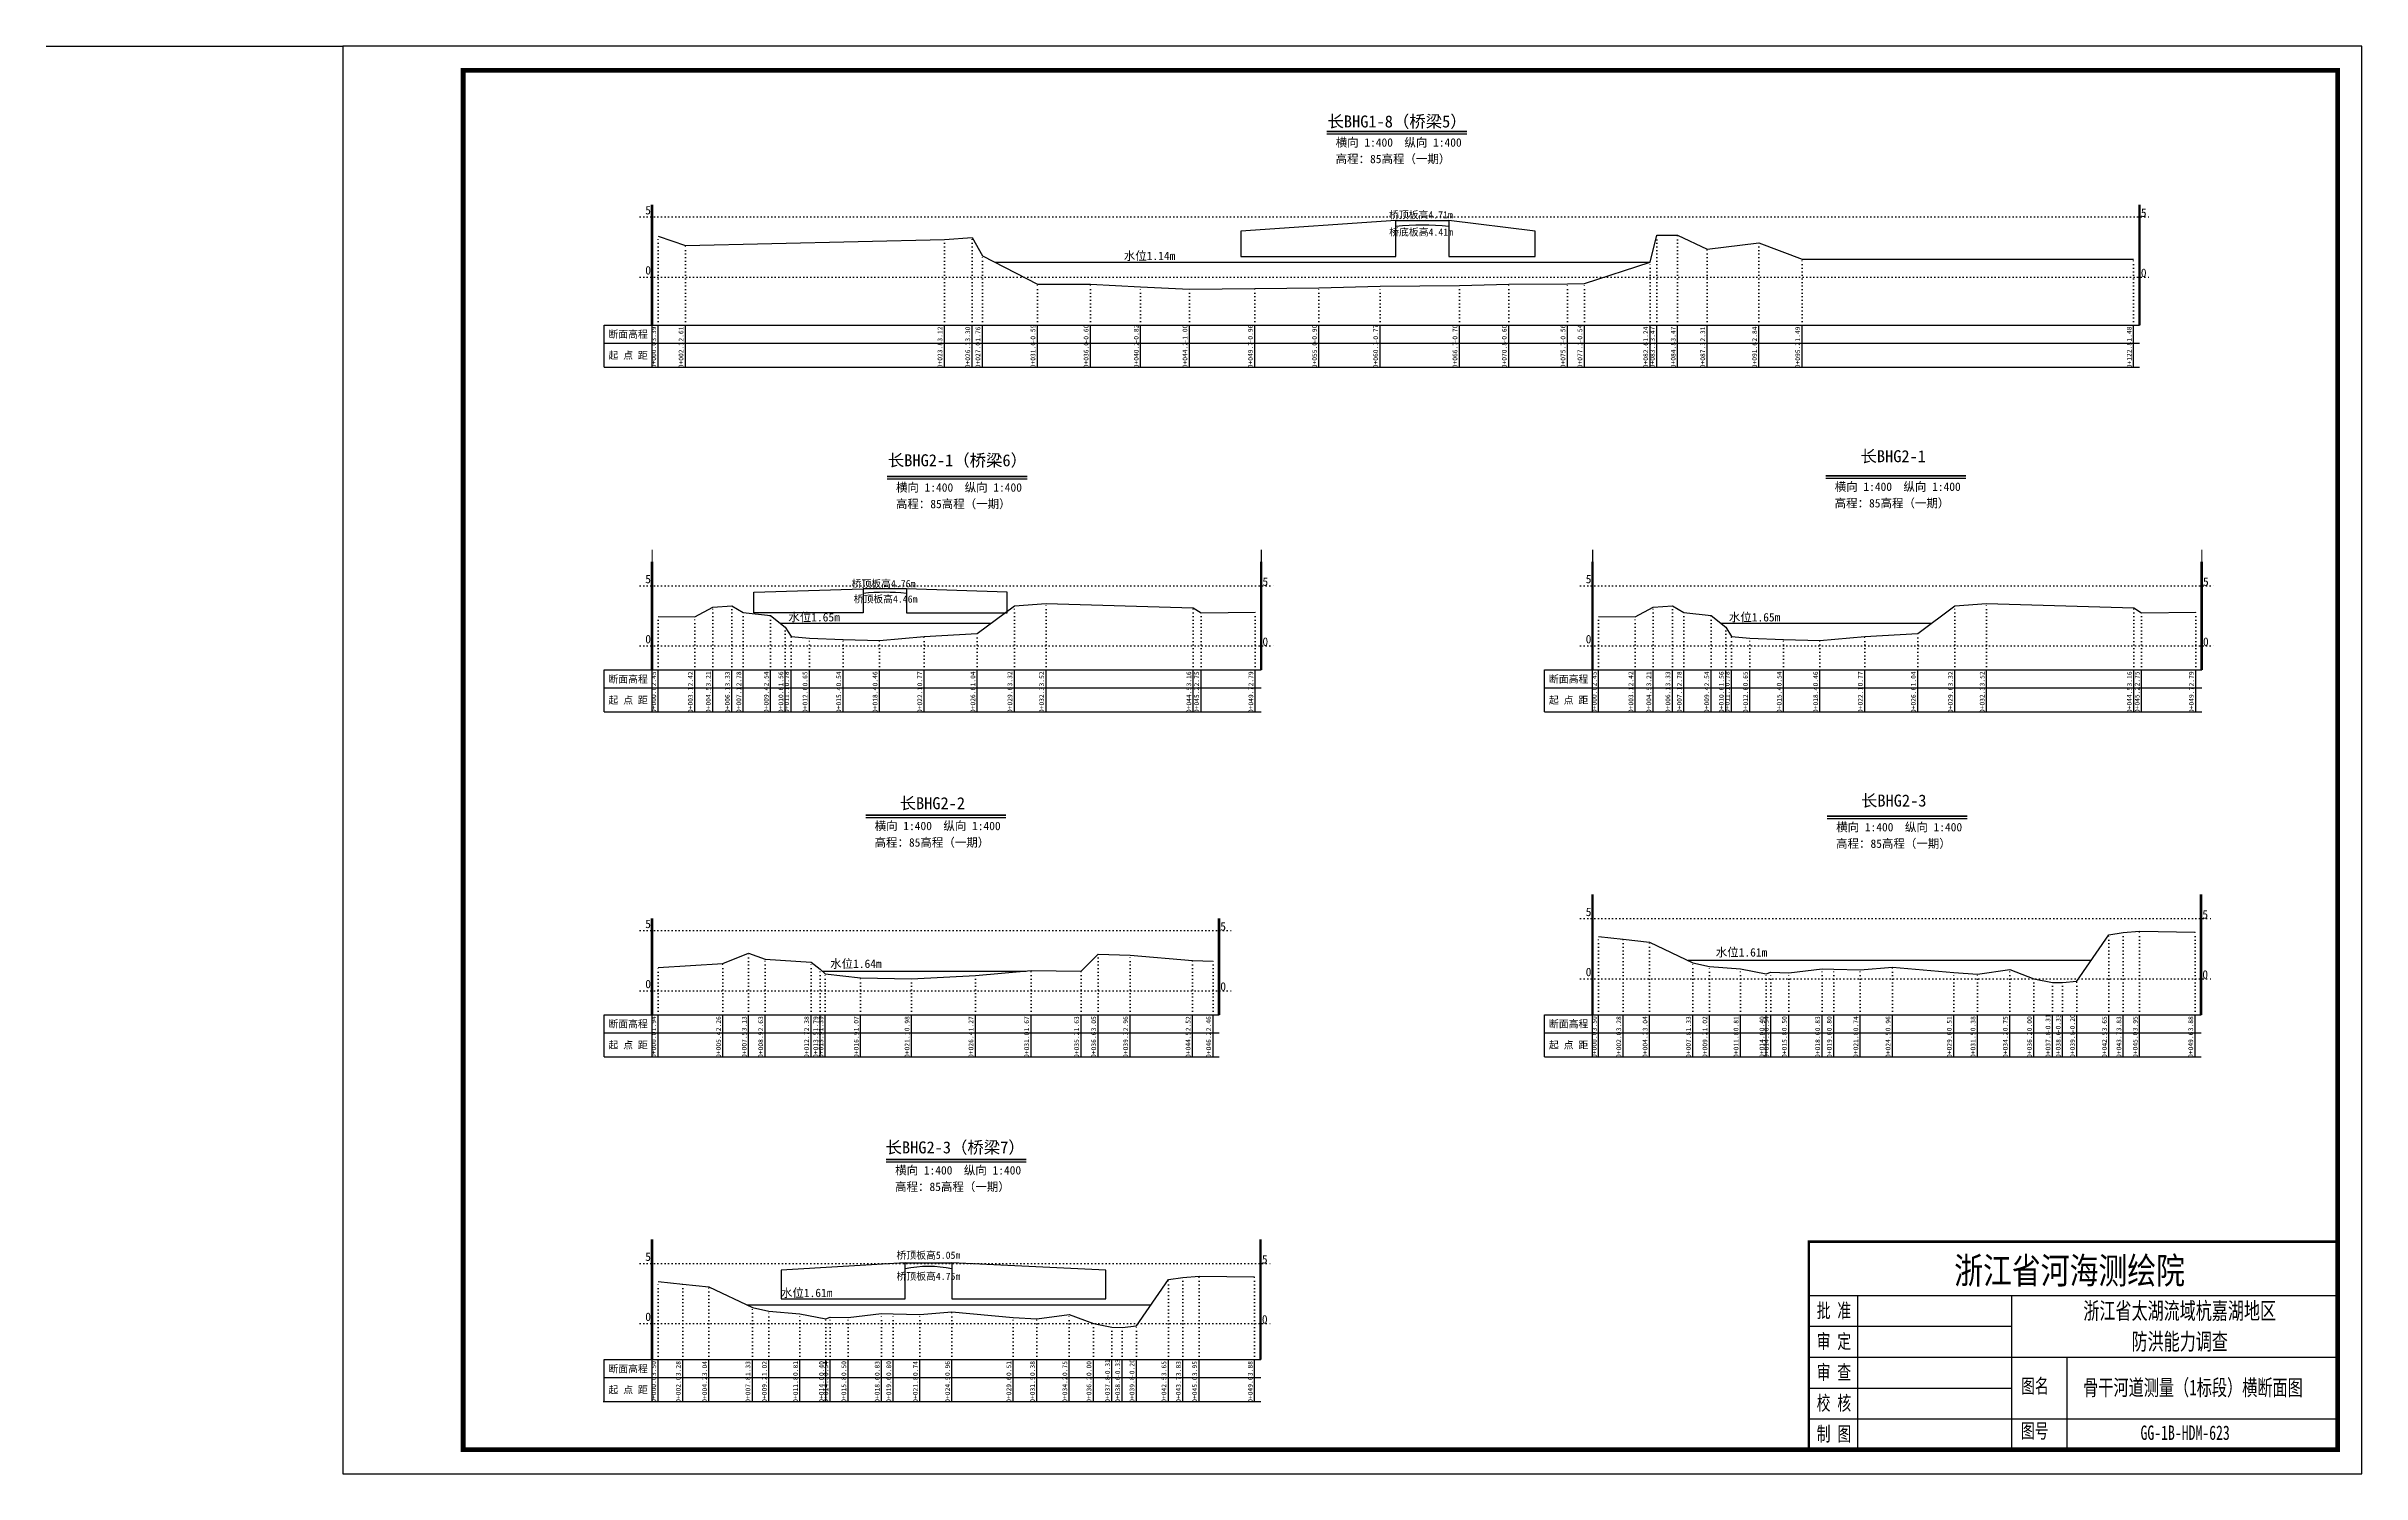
# Model space of a CAD drawing. Header units: millimetres. Extents: x 518104 to 523342, y 3371901 to 3372198.
# Drawn here: x 519487.8 to 519969.5, y 3371900.9 to 3372197.9 of the extents above; entities that cross this region are included whole.
import ezdxf
from ezdxf.enums import TextEntityAlignment as Align

# ---------------------------------------------------------------- set-up
doc = ezdxf.new("R2010")
doc.units = ezdxf.units.MM
doc.header["$LTSCALE"] = 0.4
doc.header["$MEASUREMENT"] = 0
doc.linetypes.add('X4', pattern=[1.6, 0, -1.6])
for name, color, linetype in [('DMX', 1, 'Continuous'), ('TEXT', 7, 'Continuous'), ('zdm1', 5, 'Continuous'), ('ZDMT5', 3, 'Continuous'), ('图层1', 4, 'Continuous'), ('图框', 7, 'Continuous'), ('断面名称', 5, 'Continuous'), ('桥梁', 7, 'Continuous'), ('比例尺', 3, 'Continuous'), ('水位', 4, 'Continuous')]:
    doc.layers.add(name, color=color, linetype=linetype)
doc.styles.add('HDM', font='仿宋_GB2312.ttf')
doc.styles.add('tk2', font='SimSun.ttf', dxfattribs={"width": 0.8})

msp = doc.modelspace()

# ---------------------------------------------------------------- linework, layer by layer
at = {"linetype": 'Continuous'}
msp.add_lwpolyline([(519487.8, 3372197.87), (519549.52, 3372197.87)], dxfattribs=at)
at = {"linetype": 'Continuous', "flags": 128}
for points in [[(519768.58, 3372161.65), (519779.58, 3372161.65)], [(519666.47, 3371944.75), (519676.22, 3371944.75)]]:
    msp.add_lwpolyline(points, dxfattribs=at)
at = {"lineweight": 100, "const_width": 0.5}
msp.add_lwpolyline([(519964.52, 3371949.15), (519854.52, 3371949.15), (519854.52, 3371905.87), (519964.52, 3371905.87), (519964.52, 3371949.15)], dxfattribs=at)
at = {"layer": 'DMX', "linetype": 'Continuous', "flags": 128}
for points in [[(519615.1, 3372158.35), (519620.77, 3372156.4), (519674.65, 3372157.67), (519680.42, 3372158.12), (519682.55, 3372154.27), (519694, 3372148.4), (519694, 3372148.4), (519705.05, 3372148.37), (519715.47, 3372147.82), (519725.62, 3372147.37), (519725.62, 3372147.37), (519739.22, 3372147.47), (519752.57, 3372147.62), (519752.57, 3372147.62), (519765.3, 3372147.95), (519781.8, 3372148.12), (519781.8, 3372148.12), (519792.05, 3372148.37), (519804.27, 3372148.47), (519807.8, 3372148.52), (519807.8, 3372148.52), (519821.47, 3372152.97), (519822.87, 3372158.55), (519827.2, 3372158.55), (519833.35, 3372155.65), (519844.12, 3372156.97), (519853.1, 3372153.6), (519922.07, 3372153.57)], [(519615.1, 3372079.25), (519622.72, 3372079.17), (519626.45, 3372081.15), (519630.42, 3372081.45), (519632.8, 3372080.07), (519638.5, 3372079.47), (519641.55, 3372077.02), (519642.75, 3372075.07), (519646.57, 3372074.75), (519653.57, 3372074.47), (519661.15, 3372074.27), (519670.45, 3372075.05), (519681.5, 3372075.72), (519689.2, 3372081.42), (519695.8, 3372081.92), (519726.42, 3372081.02), (519728.05, 3372080), (519739.32, 3372080.1)], [(519810.77, 3372079.25), (519818.4, 3372079.17), (519822.12, 3372081.15), (519826.1, 3372081.45), (519828.47, 3372080.07), (519834.17, 3372079.47), (519837.22, 3372077.02), (519838.42, 3372075.07), (519842.25, 3372074.75), (519849.25, 3372074.47), (519856.82, 3372074.27), (519866.12, 3372075.05), (519877.17, 3372075.72), (519884.87, 3372081.42), (519891.47, 3372081.92), (519922.1, 3372081.02), (519923.72, 3372080), (519935, 3372080.1)], [(519810.77, 3372012.62), (519815.87, 3372012.07), (519821.35, 3372011.47), (519830.37, 3372007.2), (519833.8, 3372006.42), (519840.27, 3372005.9), (519845.65, 3372004.87), (519846.57, 3372005.22), (519850.32, 3372005.12), (519857.25, 3372005.95), (519859.67, 3372005.87), (519865.2, 3372005.72), (519871.9, 3372006.27), (519884.65, 3372005.15), (519889.57, 3372004.82), (519896.3, 3372005.75), (519901.32, 3372003.87), (519905.17, 3372003.1), (519907.3, 3372003.05), (519910.27, 3372003.37), (519916.92, 3372013), (519919.92, 3372013.45), (519923.32, 3372013.75), (519934.87, 3372013.57)], [(519615.1, 3372006.22), (519628.57, 3372007.02), (519633.92, 3372009.2), (519637.35, 3372007.95), (519646.9, 3372007.32), (519648.8, 3372005.85), (519649.87, 3372004.85), (519657.22, 3372004.05), (519667.8, 3372003.82), (519681.1, 3372004.55), (519692.67, 3372005.55), (519703.07, 3372005.45), (519706.62, 3372009), (519713.27, 3372008.77), (519726.27, 3372007.67), (519730.55, 3372007.52)], [(519615.1, 3371940.87), (519620.2, 3371940.32), (519625.67, 3371939.72), (519634.7, 3371935.45), (519638.12, 3371934.67), (519644.6, 3371934.15), (519649.97, 3371933.12), (519650.9, 3371933.47), (519654.65, 3371933.37), (519661.57, 3371934.2), (519664, 3371934.12), (519669.52, 3371933.97), (519676.22, 3371934.52), (519688.97, 3371933.4), (519693.9, 3371933.07), (519700.62, 3371934), (519705.65, 3371932.12), (519709.5, 3371931.35), (519711.62, 3371931.3), (519714.6, 3371931.62), (519721.25, 3371941.25), (519724.25, 3371941.7), (519727.65, 3371942), (519739.2, 3371941.82)]]:
    msp.add_lwpolyline(points, dxfattribs=at)
at = {"layer": 'TEXT', "color": 0}
for p, q in [((519854.52, 3371937.95, 0), (519964.52, 3371937.95, 0)), ((519864.6, 3371937.95, 0), (519864.6, 3371912.29, 0)), ((519896.69, 3371937.95, 0), (519896.69, 3371912.29, 0)), ((519854.52, 3371931.54, 0), (519896.69, 3371931.54, 0)), ((519854.52, 3371925.12, 0), (519896.69, 3371925.12, 0)), ((519896.69, 3371925.12, 0), (519964.52, 3371925.12, 0)), ((519908.17, 3371925.12, 0), (519908.17, 3371905.87, 0)), ((519854.52, 3371918.7, 0), (519896.69, 3371918.7, 0)), ((519854.52, 3371912.29, 0), (519964.52, 3371912.29, 0)), ((519864.6, 3371912.29, 0), (519864.6, 3371905.87, 0)), ((519896.69, 3371912.29, 0), (519896.69, 3371905.87, 0))]:
    msp.add_line(p, q, dxfattribs=at)
at = {"layer": 'zdm1', "linetype": 'Continuous'}
for p, q in [((519613.72, 3372139.87), (519613.72, 3372164.87)), ((519613.97, 3372139.87), (519613.97, 3372164.87)), ((519923.2, 3372139.87), (519923.2, 3372164.87)), ((519923.45, 3372139.87), (519923.45, 3372164.87)), ((519603.85, 3372131.12), (519603.85, 3372139.87)), ((519603.85, 3372139.87), (519615.1, 3372139.87)), ((519603.85, 3372136.12), (519923.32, 3372136.12)), ((519613.85, 3372131.12), (519613.85, 3372139.87)), ((519615.1, 3372139.87), (519923.32, 3372139.87)), ((519603.85, 3372131.12), (519923.32, 3372131.12)), ((519613.72, 3372068.12), (519613.72, 3372090.62)), ((519613.97, 3372068.12), (519613.97, 3372090.62)), ((519740.45, 3372068.12), (519740.45, 3372090.62)), ((519740.7, 3372068.12), (519740.7, 3372090.62)), ((519809.4, 3372068.12), (519809.4, 3372090.62)), ((519809.65, 3372068.12), (519809.65, 3372090.62)), ((519936.12, 3372068.12), (519936.12, 3372090.62)), ((519936.37, 3372068.12), (519936.37, 3372090.62)), ((519603.85, 3372068.12), (519615.1, 3372068.12)), ((519603.85, 3372059.37), (519603.85, 3372068.12)), ((519613.85, 3372059.37), (519613.85, 3372068.12)), ((519615.1, 3372068.12), (519740.57, 3372068.12)), ((519799.52, 3372059.37), (519799.52, 3372068.12)), ((519799.52, 3372068.12), (519810.77, 3372068.12)), ((519809.52, 3372059.37), (519809.52, 3372068.12)), ((519810.77, 3372068.12), (519936.25, 3372068.12)), ((519603.85, 3372064.37), (519740.57, 3372064.37)), ((519799.52, 3372064.37), (519936.25, 3372064.37)), ((519603.85, 3372059.37), (519740.57, 3372059.37)), ((519799.52, 3372059.37), (519936.25, 3372059.37)), ((519809.4, 3371996.37), (519809.4, 3372021.37)), ((519809.65, 3371996.37), (519809.65, 3372021.37)), ((519936, 3371996.37), (519936, 3372021.37)), ((519936.25, 3371996.37), (519936.25, 3372021.37)), ((519613.72, 3371996.37), (519613.72, 3372016.37)), ((519613.97, 3371996.37), (519613.97, 3372016.37)), ((519731.67, 3371996.37), (519731.67, 3372016.37)), ((519731.92, 3371996.37), (519731.92, 3372016.37)), ((519603.85, 3371987.62), (519603.85, 3371996.37)), ((519603.85, 3371996.37), (519615.1, 3371996.37)), ((519613.85, 3371987.62), (519613.85, 3371996.37)), ((519615.1, 3371996.37), (519731.8, 3371996.37)), ((519799.52, 3371987.62), (519799.52, 3371996.37)), ((519799.52, 3371996.37), (519810.77, 3371996.37)), ((519809.52, 3371987.62), (519809.52, 3371996.37)), ((519810.77, 3371996.37), (519936.12, 3371996.37)), ((519603.85, 3371992.62), (519731.8, 3371992.62)), ((519799.52, 3371992.62), (519936.12, 3371992.62)), ((519603.85, 3371987.62), (519731.8, 3371987.62)), ((519799.52, 3371987.62), (519936.12, 3371987.62)), ((519613.72, 3371924.62), (519613.72, 3371949.62)), ((519613.97, 3371924.62), (519613.97, 3371949.62)), ((519740.32, 3371924.62), (519740.32, 3371949.62)), ((519740.57, 3371924.62), (519740.57, 3371949.62)), ((519603.85, 3371924.62), (519615.1, 3371924.62)), ((519603.85, 3371915.87), (519603.85, 3371924.62)), ((519613.85, 3371915.87), (519613.85, 3371924.62)), ((519615.1, 3371924.62), (519740.45, 3371924.62)), ((519603.85, 3371920.87), (519740.45, 3371920.87)), ((519603.64, 3371915.87), (519725.09, 3371915.87)), ((519603.85, 3371915.87), (519740.45, 3371915.87))]:
    msp.add_line(p, q, dxfattribs=at)
at = {"layer": 'zdm1', "linetype": 'X4'}
for p, q in [((519611.35, 3372162.37), (519925.82, 3372162.37)), ((519611.35, 3372149.87), (519925.82, 3372149.87)), ((519611.35, 3372085.62), (519743.07, 3372085.62)), ((519807.02, 3372085.62), (519938.75, 3372085.62)), ((519611.35, 3372073.12), (519743.07, 3372073.12)), ((519807.02, 3372073.12), (519938.75, 3372073.12)), ((519807.02, 3372016.37), (519938.62, 3372016.37)), ((519611.35, 3372013.87), (519734.3, 3372013.87)), ((519611.35, 3372001.37), (519734.3, 3372001.37)), ((519807.02, 3372003.87), (519938.62, 3372003.87)), ((519611.35, 3371944.62), (519742.95, 3371944.62)), ((519611.35, 3371932.12), (519742.95, 3371932.12))]:
    msp.add_line(p, q, dxfattribs=at)
at = {"layer": 'zdm1', "linetype": 'Continuous', "flags": 128}
for points in [[(519613.85, 3372162.37, 0.25, 0.25, 0), (519613.85, 3372164.87, 0.25, 0.25, 0)], [(519923.32, 3372162.37, 0.25, 0.25, 0), (519923.32, 3372164.87, 0.25, 0.25, 0)], [(519613.85, 3372157.37, 0.25, 0.25, 0), (519613.85, 3372159.87, 0.25, 0.25, 0)], [(519923.32, 3372157.37, 0.25, 0.25, 0), (519923.32, 3372159.87, 0.25, 0.25, 0)], [(519613.85, 3372152.37, 0.25, 0.25, 0), (519613.85, 3372154.87, 0.25, 0.25, 0)], [(519923.32, 3372152.37, 0.25, 0.25, 0), (519923.32, 3372154.87, 0.25, 0.25, 0)], [(519613.85, 3372147.37, 0.25, 0.25, 0), (519613.85, 3372149.87, 0.25, 0.25, 0)], [(519923.32, 3372147.37, 0.25, 0.25, 0), (519923.32, 3372149.87, 0.25, 0.25, 0)], [(519613.85, 3372142.37, 0.25, 0.25, 0), (519613.85, 3372144.87, 0.25, 0.25, 0)], [(519923.32, 3372142.37, 0.25, 0.25, 0), (519923.32, 3372144.87, 0.25, 0.25, 0)], [(519613.85, 3372090.62, 0.25, 0.25, 0), (519613.85, 3372093.12, 0.25, 0.25, 0)], [(519740.57, 3372090.62, 0.25, 0.25, 0), (519740.57, 3372093.12, 0.25, 0.25, 0)], [(519809.52, 3372090.62, 0.25, 0.25, 0), (519809.52, 3372093.12, 0.25, 0.25, 0)], [(519936.25, 3372090.62, 0.25, 0.25, 0), (519936.25, 3372093.12, 0.25, 0.25, 0)], [(519613.85, 3372085.62, 0.25, 0.25, 0), (519613.85, 3372088.12, 0.25, 0.25, 0)], [(519740.57, 3372085.62, 0.25, 0.25, 0), (519740.57, 3372088.12, 0.25, 0.25, 0)], [(519809.52, 3372085.62, 0.25, 0.25, 0), (519809.52, 3372088.12, 0.25, 0.25, 0)], [(519936.25, 3372085.62, 0.25, 0.25, 0), (519936.25, 3372088.12, 0.25, 0.25, 0)], [(519613.85, 3372080.62, 0.25, 0.25, 0), (519613.85, 3372083.12, 0.25, 0.25, 0)], [(519740.57, 3372080.62, 0.25, 0.25, 0), (519740.57, 3372083.12, 0.25, 0.25, 0)], [(519809.52, 3372080.62, 0.25, 0.25, 0), (519809.52, 3372083.12, 0.25, 0.25, 0)], [(519936.25, 3372080.62, 0.25, 0.25, 0), (519936.25, 3372083.12, 0.25, 0.25, 0)], [(519613.85, 3372075.62, 0.25, 0.25, 0), (519613.85, 3372078.12, 0.25, 0.25, 0)], [(519740.57, 3372075.62, 0.25, 0.25, 0), (519740.57, 3372078.12, 0.25, 0.25, 0)], [(519809.52, 3372075.62, 0.25, 0.25, 0), (519809.52, 3372078.12, 0.25, 0.25, 0)], [(519936.25, 3372075.62, 0.25, 0.25, 0), (519936.25, 3372078.12, 0.25, 0.25, 0)], [(519613.85, 3372070.62, 0.25, 0.25, 0), (519613.85, 3372073.12, 0.25, 0.25, 0)], [(519740.57, 3372070.62, 0.25, 0.25, 0), (519740.57, 3372073.12, 0.25, 0.25, 0)], [(519809.52, 3372070.62, 0.25, 0.25, 0), (519809.52, 3372073.12, 0.25, 0.25, 0)], [(519936.25, 3372070.62, 0.25, 0.25, 0), (519936.25, 3372073.12, 0.25, 0.25, 0)], [(519809.52, 3372018.87, 0.25, 0.25, 0), (519809.52, 3372021.37, 0.25, 0.25, 0)], [(519936.12, 3372018.87, 0.25, 0.25, 0), (519936.12, 3372021.37, 0.25, 0.25, 0)], [(519613.85, 3372013.87, 0.25, 0.25, 0), (519613.85, 3372016.37, 0.25, 0.25, 0)], [(519731.8, 3372013.87, 0.25, 0.25, 0), (519731.8, 3372016.37, 0.25, 0.25, 0)], [(519809.52, 3372013.87, 0.25, 0.25, 0), (519809.52, 3372016.37, 0.25, 0.25, 0)], [(519936.12, 3372013.87, 0.25, 0.25, 0), (519936.12, 3372016.37, 0.25, 0.25, 0)], [(519613.85, 3372008.87, 0.25, 0.25, 0), (519613.85, 3372011.37, 0.25, 0.25, 0)], [(519731.8, 3372008.87, 0.25, 0.25, 0), (519731.8, 3372011.37, 0.25, 0.25, 0)], [(519809.52, 3372008.87, 0.25, 0.25, 0), (519809.52, 3372011.37, 0.25, 0.25, 0)], [(519936.12, 3372008.87, 0.25, 0.25, 0), (519936.12, 3372011.37, 0.25, 0.25, 0)], [(519613.85, 3372003.87, 0.25, 0.25, 0), (519613.85, 3372006.37, 0.25, 0.25, 0)], [(519731.8, 3372003.87, 0.25, 0.25, 0), (519731.8, 3372006.37, 0.25, 0.25, 0)], [(519809.52, 3372003.87, 0.25, 0.25, 0), (519809.52, 3372006.37, 0.25, 0.25, 0)], [(519936.12, 3372003.87, 0.25, 0.25, 0), (519936.12, 3372006.37, 0.25, 0.25, 0)], [(519613.85, 3371998.87, 0.25, 0.25, 0), (519613.85, 3372001.37, 0.25, 0.25, 0)], [(519731.8, 3371998.87, 0.25, 0.25, 0), (519731.8, 3372001.37, 0.25, 0.25, 0)], [(519809.52, 3371998.87, 0.25, 0.25, 0), (519809.52, 3372001.37, 0.25, 0.25, 0)], [(519936.12, 3371998.87, 0.25, 0.25, 0), (519936.12, 3372001.37, 0.25, 0.25, 0)], [(519613.85, 3371947.12, 0.25, 0.25, 0), (519613.85, 3371949.62, 0.25, 0.25, 0)], [(519740.45, 3371947.12, 0.25, 0.25, 0), (519740.45, 3371949.62, 0.25, 0.25, 0)], [(519613.85, 3371942.12, 0.25, 0.25, 0), (519613.85, 3371944.62, 0.25, 0.25, 0)], [(519740.45, 3371942.12, 0.25, 0.25, 0), (519740.45, 3371944.62, 0.25, 0.25, 0)], [(519613.85, 3371937.12, 0.25, 0.25, 0), (519613.85, 3371939.62, 0.25, 0.25, 0)], [(519740.45, 3371937.12, 0.25, 0.25, 0), (519740.45, 3371939.62, 0.25, 0.25, 0)], [(519613.85, 3371932.12, 0.25, 0.25, 0), (519613.85, 3371934.62, 0.25, 0.25, 0)], [(519740.45, 3371932.12, 0.25, 0.25, 0), (519740.45, 3371934.62, 0.25, 0.25, 0)], [(519613.85, 3371927.12, 0.25, 0.25, 0), (519613.85, 3371929.62, 0.25, 0.25, 0)], [(519740.45, 3371927.12, 0.25, 0.25, 0), (519740.45, 3371929.62, 0.25, 0.25, 0)]]:
    msp.add_lwpolyline(points, format="xyseb", dxfattribs=at)
at = {"layer": 'ZDMT5', "linetype": 'X4'}
for p, q in [((519615.1, 3372139.87), (519615.1, 3372158.35)), ((519620.77, 3372139.87), (519620.77, 3372156.4)), ((519674.65, 3372139.87), (519674.65, 3372157.67)), ((519680.42, 3372139.87), (519680.42, 3372158.12)), ((519822.87, 3372139.87), (519822.87, 3372158.55)), ((519827.2, 3372139.87), (519827.2, 3372158.55)), ((519833.35, 3372139.87), (519833.35, 3372155.65)), ((519844.12, 3372139.87), (519844.12, 3372156.97)), ((519682.55, 3372139.87), (519682.55, 3372154.27)), ((519821.47, 3372139.87), (519821.47, 3372152.97)), ((519853.1, 3372139.87), (519853.1, 3372153.6)), ((519922.07, 3372139.87), (519922.07, 3372153.57)), ((519694, 3372139.87), (519694, 3372148.4)), ((519694, 3372139.87), (519694, 3372148.4)), ((519705.05, 3372139.87), (519705.05, 3372148.37)), ((519715.47, 3372139.87), (519715.47, 3372147.82)), ((519725.62, 3372139.87), (519725.62, 3372147.37)), ((519725.62, 3372139.87), (519725.62, 3372147.37)), ((519739.22, 3372139.87), (519739.22, 3372147.47)), ((519752.57, 3372139.87), (519752.57, 3372147.62)), ((519752.57, 3372139.87), (519752.57, 3372147.62)), ((519765.3, 3372139.87), (519765.3, 3372147.95)), ((519781.8, 3372139.87), (519781.8, 3372148.12)), ((519781.8, 3372139.87), (519781.8, 3372148.12)), ((519792.05, 3372139.87), (519792.05, 3372148.37)), ((519804.27, 3372139.87), (519804.27, 3372148.47)), ((519807.8, 3372139.87), (519807.8, 3372148.52)), ((519807.8, 3372139.87), (519807.8, 3372148.52)), ((519615.1, 3372068.12), (519615.1, 3372079.25)), ((519622.72, 3372068.12), (519622.72, 3372079.17)), ((519626.45, 3372068.12), (519626.45, 3372081.15)), ((519630.42, 3372068.12), (519630.42, 3372081.45)), ((519632.8, 3372068.12), (519632.8, 3372080.07)), ((519638.5, 3372068.12), (519638.5, 3372079.47)), ((519689.2, 3372068.12), (519689.2, 3372081.42)), ((519695.8, 3372068.12), (519695.8, 3372081.92)), ((519726.42, 3372068.12), (519726.42, 3372081.02)), ((519728.05, 3372068.12), (519728.05, 3372080)), ((519739.32, 3372068.12), (519739.32, 3372080.1)), ((519810.77, 3372068.12), (519810.77, 3372079.25)), ((519818.4, 3372068.12), (519818.4, 3372079.17)), ((519822.12, 3372068.12), (519822.12, 3372081.15)), ((519826.1, 3372068.12), (519826.1, 3372081.45)), ((519828.47, 3372068.12), (519828.47, 3372080.07)), ((519834.17, 3372068.12), (519834.17, 3372079.47)), ((519884.87, 3372068.12), (519884.87, 3372081.42)), ((519891.47, 3372068.12), (519891.47, 3372081.92)), ((519922.1, 3372068.12), (519922.1, 3372081.02)), ((519923.72, 3372068.12), (519923.72, 3372080)), ((519935, 3372068.12), (519935, 3372080.1)), ((519641.55, 3372068.12), (519641.55, 3372077.02)), ((519642.75, 3372068.12), (519642.75, 3372075.07)), ((519646.57, 3372068.12), (519646.57, 3372074.75)), ((519653.57, 3372068.12), (519653.57, 3372074.47)), ((519661.15, 3372068.12), (519661.15, 3372074.27)), ((519670.45, 3372068.12), (519670.45, 3372075.05)), ((519681.5, 3372068.12), (519681.5, 3372075.72)), ((519837.22, 3372068.12), (519837.22, 3372077.02)), ((519838.42, 3372068.12), (519838.42, 3372075.07)), ((519842.25, 3372068.12), (519842.25, 3372074.75)), ((519849.25, 3372068.12), (519849.25, 3372074.47)), ((519856.82, 3372068.12), (519856.82, 3372074.27)), ((519866.12, 3372068.12), (519866.12, 3372075.05)), ((519877.17, 3372068.12), (519877.17, 3372075.72)), ((519810.77, 3371996.37), (519810.77, 3372012.62)), ((519815.87, 3371996.37), (519815.87, 3372012.07)), ((519821.35, 3371996.37), (519821.35, 3372011.47)), ((519916.92, 3371996.37), (519916.92, 3372013)), ((519919.92, 3371996.37), (519919.92, 3372013.45)), ((519923.32, 3371996.37), (519923.32, 3372013.75)), ((519934.87, 3371996.37), (519934.87, 3372013.57)), ((519615.1, 3371996.37), (519615.1, 3372006.22)), ((519628.57, 3371996.37), (519628.57, 3372007.02)), ((519633.92, 3371996.37), (519633.92, 3372009.2)), ((519637.35, 3371996.37), (519637.35, 3372007.95)), ((519646.9, 3371996.37), (519646.9, 3372007.32)), ((519648.8, 3371996.37), (519648.8, 3372005.85)), ((519692.67, 3371996.37), (519692.67, 3372005.55)), ((519703.07, 3371996.37), (519703.07, 3372005.45)), ((519706.62, 3371996.37), (519706.62, 3372009)), ((519713.27, 3371996.37), (519713.27, 3372008.77)), ((519726.27, 3371996.37), (519726.27, 3372007.67)), ((519730.55, 3371996.37), (519730.55, 3372007.52)), ((519830.37, 3371996.37), (519830.37, 3372007.2)), ((519833.8, 3371996.37), (519833.8, 3372006.42)), ((519840.27, 3371996.37), (519840.27, 3372005.9)), ((519846.57, 3371996.37), (519846.57, 3372005.22)), ((519850.32, 3371996.37), (519850.32, 3372005.12)), ((519857.25, 3371996.37), (519857.25, 3372005.95)), ((519859.67, 3371996.37), (519859.67, 3372005.87)), ((519865.2, 3371996.37), (519865.2, 3372005.72)), ((519871.9, 3371996.37), (519871.9, 3372006.27)), ((519884.65, 3371996.37), (519884.65, 3372005.15)), ((519896.3, 3371996.37), (519896.3, 3372005.75)), ((519649.87, 3371996.37), (519649.87, 3372004.85)), ((519657.22, 3371996.37), (519657.22, 3372004.05)), ((519667.8, 3371996.37), (519667.8, 3372003.82)), ((519681.1, 3371996.37), (519681.1, 3372004.55)), ((519845.65, 3371996.37), (519845.65, 3372004.87)), ((519889.57, 3371996.37), (519889.57, 3372004.82)), ((519901.32, 3371996.37), (519901.32, 3372003.87)), ((519905.17, 3371996.37), (519905.17, 3372003.1)), ((519907.3, 3371996.37), (519907.3, 3372003.05)), ((519910.27, 3371996.37), (519910.27, 3372003.37)), ((519615.1, 3371924.62), (519615.1, 3371940.87)), ((519620.2, 3371924.62), (519620.2, 3371940.32)), ((519625.67, 3371924.62), (519625.67, 3371939.72)), ((519721.25, 3371924.62), (519721.25, 3371941.25)), ((519724.25, 3371924.62), (519724.25, 3371941.7)), ((519727.65, 3371924.62), (519727.65, 3371942)), ((519739.2, 3371924.62), (519739.2, 3371941.82)), ((519634.7, 3371924.62), (519634.7, 3371935.45)), ((519638.12, 3371924.62), (519638.12, 3371934.67)), ((519644.6, 3371924.62), (519644.6, 3371934.15)), ((519649.97, 3371924.62), (519649.97, 3371933.12)), ((519650.9, 3371924.62), (519650.9, 3371933.47)), ((519654.65, 3371924.62), (519654.65, 3371933.37)), ((519661.57, 3371924.62), (519661.57, 3371934.2)), ((519664, 3371924.62), (519664, 3371934.12)), ((519669.52, 3371924.62), (519669.52, 3371933.97)), ((519676.22, 3371924.62), (519676.22, 3371934.52)), ((519688.97, 3371924.62), (519688.97, 3371933.4)), ((519693.9, 3371924.62), (519693.9, 3371933.07)), ((519700.62, 3371924.62), (519700.62, 3371934)), ((519705.65, 3371924.62), (519705.65, 3371932.12)), ((519709.5, 3371924.62), (519709.5, 3371931.35)), ((519711.62, 3371924.62), (519711.62, 3371931.3)), ((519714.6, 3371924.62), (519714.6, 3371931.62))]:
    msp.add_line(p, q, dxfattribs=at)
at = {"layer": 'ZDMT5', "linetype": 'Continuous'}
for p, q in [((519615.1, 3372131.12), (519615.1, 3372139.87)), ((519620.77, 3372131.12), (519620.77, 3372139.87)), ((519674.65, 3372131.12), (519674.65, 3372139.87)), ((519680.42, 3372131.12), (519680.42, 3372139.87)), ((519682.55, 3372131.12), (519682.55, 3372139.87)), ((519694, 3372131.12), (519694, 3372139.87)), ((519705.05, 3372131.12), (519705.05, 3372139.87)), ((519715.47, 3372131.12), (519715.47, 3372139.87)), ((519725.62, 3372131.12), (519725.62, 3372139.87)), ((519739.22, 3372131.12), (519739.22, 3372139.87)), ((519752.57, 3372131.12), (519752.57, 3372139.87)), ((519765.3, 3372131.12), (519765.3, 3372139.87)), ((519781.8, 3372131.12), (519781.8, 3372139.87)), ((519792.05, 3372131.12), (519792.05, 3372139.87)), ((519804.27, 3372131.12), (519804.27, 3372139.87)), ((519807.8, 3372131.12), (519807.8, 3372139.87)), ((519821.47, 3372131.12), (519821.47, 3372139.87)), ((519822.87, 3372131.12), (519822.87, 3372139.87)), ((519827.2, 3372131.12), (519827.2, 3372139.87)), ((519833.35, 3372131.12), (519833.35, 3372139.87)), ((519844.12, 3372131.12), (519844.12, 3372139.87)), ((519853.1, 3372131.12), (519853.1, 3372139.87)), ((519922.07, 3372131.12), (519922.07, 3372139.87)), ((519615.1, 3372059.37), (519615.1, 3372068.12)), ((519622.72, 3372059.37), (519622.72, 3372068.12)), ((519626.45, 3372059.37), (519626.45, 3372068.12)), ((519630.42, 3372059.37), (519630.42, 3372068.12)), ((519632.8, 3372059.37), (519632.8, 3372068.12)), ((519638.5, 3372059.37), (519638.5, 3372068.12)), ((519641.55, 3372059.37), (519641.55, 3372068.12)), ((519642.75, 3372059.37), (519642.75, 3372068.12)), ((519646.57, 3372059.37), (519646.57, 3372068.12)), ((519653.57, 3372059.37), (519653.57, 3372068.12)), ((519661.15, 3372059.37), (519661.15, 3372068.12)), ((519670.45, 3372059.37), (519670.45, 3372068.12)), ((519681.5, 3372059.37), (519681.5, 3372068.12)), ((519689.2, 3372059.37), (519689.2, 3372068.12)), ((519695.8, 3372059.37), (519695.8, 3372068.12)), ((519726.42, 3372059.37), (519726.42, 3372068.12)), ((519728.05, 3372059.37), (519728.05, 3372068.12)), ((519739.32, 3372059.37), (519739.32, 3372068.12)), ((519810.77, 3372059.37), (519810.77, 3372068.12)), ((519818.4, 3372059.37), (519818.4, 3372068.12)), ((519822.12, 3372059.37), (519822.12, 3372068.12)), ((519826.1, 3372059.37), (519826.1, 3372068.12)), ((519828.47, 3372059.37), (519828.47, 3372068.12)), ((519834.17, 3372059.37), (519834.17, 3372068.12)), ((519837.22, 3372059.37), (519837.22, 3372068.12)), ((519838.42, 3372059.37), (519838.42, 3372068.12)), ((519842.25, 3372059.37), (519842.25, 3372068.12)), ((519849.25, 3372059.37), (519849.25, 3372068.12)), ((519856.82, 3372059.37), (519856.82, 3372068.12)), ((519866.12, 3372059.37), (519866.12, 3372068.12)), ((519877.17, 3372059.37), (519877.17, 3372068.12)), ((519884.87, 3372059.37), (519884.87, 3372068.12)), ((519891.47, 3372059.37), (519891.47, 3372068.12)), ((519922.1, 3372059.37), (519922.1, 3372068.12)), ((519923.72, 3372059.37), (519923.72, 3372068.12)), ((519935, 3372059.37), (519935, 3372068.12)), ((519615.1, 3371987.62), (519615.1, 3371996.37)), ((519628.57, 3371987.62), (519628.57, 3371996.37)), ((519633.92, 3371987.62), (519633.92, 3371996.37)), ((519637.35, 3371987.62), (519637.35, 3371996.37)), ((519646.9, 3371987.62), (519646.9, 3371996.37)), ((519648.8, 3371987.62), (519648.8, 3371996.37)), ((519649.87, 3371987.62), (519649.87, 3371996.37)), ((519657.22, 3371987.62), (519657.22, 3371996.37)), ((519667.8, 3371987.62), (519667.8, 3371996.37)), ((519681.1, 3371987.62), (519681.1, 3371996.37)), ((519692.67, 3371987.62), (519692.67, 3371996.37)), ((519703.07, 3371987.62), (519703.07, 3371996.37)), ((519706.62, 3371987.62), (519706.62, 3371996.37)), ((519713.27, 3371987.62), (519713.27, 3371996.37)), ((519726.27, 3371987.62), (519726.27, 3371996.37)), ((519730.55, 3371987.62), (519730.55, 3371996.37)), ((519810.77, 3371987.62), (519810.77, 3371996.37)), ((519815.87, 3371987.62), (519815.87, 3371996.37)), ((519821.35, 3371987.62), (519821.35, 3371996.37)), ((519830.37, 3371987.62), (519830.37, 3371996.37)), ((519833.8, 3371987.62), (519833.8, 3371996.37)), ((519840.27, 3371987.62), (519840.27, 3371996.37)), ((519845.65, 3371987.62), (519845.65, 3371996.37)), ((519846.57, 3371987.62), (519846.57, 3371996.37)), ((519850.32, 3371987.62), (519850.32, 3371996.37)), ((519857.25, 3371987.62), (519857.25, 3371996.37)), ((519859.67, 3371987.62), (519859.67, 3371996.37)), ((519865.2, 3371987.62), (519865.2, 3371996.37)), ((519871.9, 3371987.62), (519871.9, 3371996.37)), ((519884.65, 3371987.62), (519884.65, 3371996.37)), ((519889.57, 3371987.62), (519889.57, 3371996.37)), ((519896.3, 3371987.62), (519896.3, 3371996.37)), ((519901.32, 3371987.62), (519901.32, 3371996.37)), ((519905.17, 3371987.62), (519905.17, 3371996.37)), ((519907.3, 3371987.62), (519907.3, 3371996.37)), ((519910.27, 3371987.62), (519910.27, 3371996.37)), ((519916.92, 3371987.62), (519916.92, 3371996.37)), ((519919.92, 3371987.62), (519919.92, 3371996.37)), ((519923.32, 3371987.62), (519923.32, 3371996.37)), ((519934.87, 3371987.62), (519934.87, 3371996.37)), ((519615.1, 3371915.87), (519615.1, 3371924.62)), ((519620.2, 3371915.87), (519620.2, 3371924.62)), ((519625.67, 3371915.87), (519625.67, 3371924.62)), ((519634.7, 3371915.87), (519634.7, 3371924.62)), ((519638.12, 3371915.87), (519638.12, 3371924.62)), ((519644.6, 3371915.87), (519644.6, 3371924.62)), ((519649.97, 3371915.87), (519649.97, 3371924.62)), ((519650.9, 3371915.87), (519650.9, 3371924.62)), ((519654.65, 3371915.87), (519654.65, 3371924.62)), ((519661.57, 3371915.87), (519661.57, 3371924.62)), ((519664, 3371915.87), (519664, 3371924.62)), ((519669.52, 3371915.87), (519669.52, 3371924.62)), ((519676.22, 3371915.87), (519676.22, 3371924.62)), ((519688.97, 3371915.87), (519688.97, 3371924.62)), ((519693.9, 3371915.87), (519693.9, 3371924.62)), ((519700.62, 3371915.87), (519700.62, 3371924.62)), ((519705.65, 3371915.87), (519705.65, 3371924.62)), ((519709.5, 3371915.87), (519709.5, 3371924.62)), ((519711.62, 3371915.87), (519711.62, 3371924.62)), ((519714.6, 3371915.87), (519714.6, 3371924.62)), ((519721.25, 3371915.87), (519721.25, 3371924.62)), ((519724.25, 3371915.87), (519724.25, 3371924.62)), ((519727.65, 3371915.87), (519727.65, 3371924.62)), ((519739.2, 3371915.87), (519739.2, 3371924.62))]:
    msp.add_line(p, q, dxfattribs=at)
at = {"layer": '图层1', "color": 6, "linetype": 'Continuous', "flags": 128}
msp.add_lwpolyline([(519685.13, 3372152.94), (519821.39, 3372152.94)], dxfattribs=at)
at = {"layer": '图框', "flags": 128}
msp.add_lwpolyline([(519549.52, 3371900.87), (519969.52, 3371900.87), (519969.52, 3372197.87), (519549.52, 3372197.87)], close=True, dxfattribs=at)
at = {"layer": '图框', "const_width": 1, "flags": 128}
msp.add_lwpolyline([(519574.52, 3371905.87), (519964.52, 3371905.87), (519964.52, 3372192.87), (519574.52, 3372192.87)], close=True, dxfattribs=at)
at = {"layer": '桥梁', "linetype": 'Continuous', "flags": 128}
msp.add_lwpolyline([(519768.58, 3372161.65), (519736.33, 3372159.4), (519736.33, 3372154.15), (519768.58, 3372154.15), (519768.58, 3372161.65)], close=True, dxfattribs=at)
for points in [[(519768.58, 3372161.65), (519779.58, 3372161.65), (519779.58, 3372154.15), (519797.58, 3372154.15), (519797.58, 3372159.4), (519779.58, 3372161.65)], [(519779.58, 3372161.65), (519779.58, 3372160.4)], [(519657.74, 3372085.02), (519657.74, 3372080.02), (519634.99, 3372080.02), (519634.99, 3372084.27), (519657.74, 3372085.02)], [(519666.74, 3372085.02), (519657.74, 3372085.02)], [(519657.74, 3372085.02), (519657.74, 3372084.02)], [(519687.74, 3372084.27), (519666.74, 3372085.02), (519666.74, 3372080.02), (519687.74, 3372080.02), (519687.74, 3372084.27)], [(519666.74, 3372085.02), (519666.74, 3372084.02)], [(519666.47, 3371944.75), (519640.72, 3371943.25), (519640.72, 3371937.25), (519666.47, 3371937.25), (519666.47, 3371944.75)], [(519676.22, 3371944.75), (519676.22, 3371937.25), (519708.22, 3371937.25), (519708.22, 3371943.25), (519676.22, 3371944.75)]]:
    msp.add_lwpolyline(points, dxfattribs=at)
for points in [[(519779.58, 3372160.4, 0.045443), (519768.58, 3372160.4)], [(519666.74, 3372084.02, 0.055556), (519657.74, 3372084.02)]]:
    msp.add_lwpolyline(points, format="xyb", dxfattribs=at)
msp.add_lwpolyline([(519666.47, 3371943.5), (519666.47, 3371944.75), (519676.22, 3371944.75), (519676.22, 3371943.5, 0.102564)], format="xyb", close=True, dxfattribs=at)
at = {"layer": '比例尺', "color": 3, "linetype": 'Continuous', "lineweight": 40}
for p, q in [((519754.2, 3372180.13), (519783.33, 3372180.13)), ((519662.71, 3372108.35), (519691.84, 3372108.35)), ((519858.03, 3372108.5), (519887.15, 3372108.5)), ((519658.28, 3372037.92), (519687.4, 3372037.92)), ((519858.32, 3372037.67), (519887.45, 3372037.67)), ((519662.55, 3371966.27), (519691.67, 3371966.27))]:
    msp.add_line(p, q, dxfattribs=at)
at = {"layer": '比例尺', "color": 3, "linetype": 'Continuous'}
for p, q in [((519754.2, 3372179.63), (519783.33, 3372179.63)), ((519662.71, 3372107.85), (519691.84, 3372107.85)), ((519858.03, 3372108), (519887.15, 3372108)), ((519658.28, 3372037.42), (519687.4, 3372037.42)), ((519858.32, 3372037.17), (519887.45, 3372037.17)), ((519662.55, 3371965.77), (519691.67, 3371965.77))]:
    msp.add_line(p, q, dxfattribs=at)
at = {"layer": '水位', "color": 6, "linetype": 'Continuous', "flags": 128}
for points in [[(519684.27, 3372077.77), (519640.61, 3372077.77)], [(519879.94, 3372077.77), (519836.29, 3372077.77)], [(519649.21, 3372005.46), (519691.66, 3372005.46)], [(519913.24, 3372007.67), (519829.37, 3372007.67)], [(519717.57, 3371935.92), (519633.7, 3371935.92)]]:
    msp.add_lwpolyline(points, dxfattribs=at)

# ---------------------------------------------------------------- texts
at = {"layer": 'TEXT', "color": 7, "ltscale": 8, "style": 'tk2'}
for tag, p, s, height, width in [('浙江省河海测绘院', (519884.74, 3371940.39, 0), '（单位名称）', 5.5, 0.8), ('批 准', (519856.14, 3371933.32, 0), '批准', 3, 0.7), ('审 定', (519856.14, 3371926.91, 0), '审定', 3, 0.7), ('审 查', (519856.14, 3371920.49, 0), '审 查', 3, 0.7), ('图名', (519898.68, 3371917.62, 0), '审查', 3, 0.7), ('校 核', (519856.14, 3371914.07, 0), '校 核', 3, 0.7), ('制 图', (519856.14, 3371907.66, 0), '制 图', 3, 0.7), ('图号', (519898.63, 3371908.29, 0), '图号', 3, 0.7)]:
    msp.add_attdef(tag, p, s, height=height, dxfattribs=dict(at, width=width))
at = {"layer": 'TEXT', "color": 0, "style": 'tk2', "width": 0.7}
for tag, text, height, p in [('浙江省太湖流域杭嘉湖地区', '浙江省太湖流域杭嘉湖地区', 3.5, (519931.66, 3371934.77, -206.67)), ('防洪能力调查', '防洪能力调查', 3.5, (519931.66, 3371928.38, -206.67)), ('骨干河道测量（1标段）横断面图', '骨干河道测量（1标段）横断面图', 3.3, (519934.42, 3371918.8, -206.67)), ('GG-1B-HDM-623', 'GG-1B-HDM-001', 3, (519932.79, 3371909.4, -206.67))]:
    msp.add_attdef(tag, text=text, height=height, dxfattribs=at).set_placement(p, align=Align.MIDDLE_CENTER)
at = {"layer": 'zdm1', "linetype": 'Continuous', "style": 'HDM'}
for s, p in [('5', (519613.6, 3372162.37)), ('0', (519613.6, 3372149.87)), ('5', (519613.6, 3372085.62)), ('5', (519809.27, 3372085.62)), ('0', (519613.6, 3372073.12)), ('0', (519809.27, 3372073.12)), ('5', (519613.6, 3372013.87)), ('5', (519809.27, 3372016.37)), ('0', (519809.27, 3372003.87)), ('0', (519613.6, 3372001.37)), ('5', (519613.6, 3371944.62)), ('0', (519613.6, 3371932.12))]:
    msp.add_text(s, height=1.75, dxfattribs=at).set_placement(p, align=Align.BOTTOM_RIGHT)
for s, p in [('5', (519923.57, 3372162.37)), ('0', (519923.57, 3372149.87)), ('5', (519740.82, 3372085.62)), ('5', (519936.5, 3372085.62)), ('0', (519740.82, 3372073.12)), ('0', (519936.5, 3372073.12)), ('5', (519732.05, 3372013.87)), ('5', (519936.37, 3372016.37)), ('0', (519936.37, 3372003.87)), ('0', (519732.05, 3372001.37)), ('5', (519740.7, 3371944.62)), ('0', (519740.7, 3371932.12))]:
    msp.add_text(s, height=1.75, dxfattribs=at).set_placement(p)
for s, p in [('断面高程', (519608.85, 3372138)), ('起 点 距', (519608.85, 3372133.62)), ('起 点 距', (519608.85, 3372061.87)), ('断面高程', (519608.85, 3372066.25)), ('起 点 距', (519804.52, 3372061.87)), ('断面高程', (519804.52, 3372066.25)), ('断面高程', (519608.85, 3371994.5)), ('断面高程', (519804.52, 3371994.5)), ('起 点 距', (519608.85, 3371990.12)), ('起 点 距', (519804.52, 3371990.12)), ('断面高程', (519608.85, 3371922.75)), ('起 点 距', (519608.85, 3371918.37))]:
    msp.add_text(s, height=1.5, dxfattribs=at).set_placement(p, align=Align.MIDDLE)
at = {"layer": 'ZDMT5', "linetype": 'Continuous', "style": 'HDM'}
for s, p in [('3.39', (519614.97, 3372138)), ('0+000.0', (519614.97, 3372133.62)), ('2.61', (519620.65, 3372138)), ('0+002.3', (519620.65, 3372133.62)), ('3.12', (519674.52, 3372138)), ('0+023.8', (519674.52, 3372133.62)), ('3.30', (519680.3, 3372138)), ('0+026.1', (519680.3, 3372133.62)), ('1.76', (519682.42, 3372138)), ('0+027.0', (519682.42, 3372133.62)), ('-0.59', (519693.87, 3372138)), ('0+031.6', (519693.87, 3372133.62)), ('-0.60', (519704.92, 3372138)), ('0+036.0', (519704.92, 3372133.62)), ('-0.82', (519715.35, 3372138)), ('0+040.2', (519715.35, 3372133.62)), ('-1.00', (519725.5, 3372138)), ('0+044.2', (519725.5, 3372133.62)), ('-0.96', (519739.1, 3372138)), ('0+049.7', (519739.1, 3372133.62)), ('-0.90', (519752.45, 3372138)), ('0+055.0', (519752.45, 3372133.62)), ('-0.77', (519765.17, 3372138)), ('0+060.1', (519765.17, 3372133.62)), ('-0.70', (519781.67, 3372138)), ('0+066.7', (519781.67, 3372133.62)), ('-0.60', (519791.92, 3372138)), ('0+070.8', (519791.92, 3372133.62)), ('-0.56', (519804.15, 3372138)), ('0+075.7', (519804.15, 3372133.62)), ('-0.54', (519807.67, 3372138)), ('0+077.1', (519807.67, 3372133.62)), ('1.24', (519821.35, 3372138)), ('0+082.6', (519821.35, 3372133.62)), ('3.47', (519822.75, 3372138)), ('0+083.1', (519822.75, 3372133.62)), ('3.47', (519827.07, 3372138)), ('0+084.8', (519827.07, 3372133.62)), ('2.31', (519833.22, 3372138)), ('0+087.3', (519833.22, 3372133.62)), ('2.84', (519844, 3372138)), ('0+091.6', (519844, 3372133.62)), ('1.49', (519852.97, 3372138)), ('0+095.2', (519852.97, 3372133.62)), ('1.48', (519921.95, 3372138)), ('0+122.8', (519921.95, 3372133.62)), ('2.45', (519614.97, 3372066.25)), ('0+000.0', (519614.97, 3372061.87)), ('2.42', (519622.6, 3372066.25)), ('0+003.1', (519622.6, 3372061.87)), ('3.21', (519626.32, 3372066.25)), ('0+004.5', (519626.32, 3372061.87)), ('3.33', (519630.3, 3372066.25)), ('0+006.1', (519630.3, 3372061.87)), ('2.78', (519632.67, 3372066.25)), ('0+007.1', (519632.67, 3372061.87)), ('2.54', (519638.37, 3372066.25)), ('0+009.4', (519638.37, 3372061.87)), ('1.56', (519641.42, 3372066.25)), ('0+010.6', (519641.42, 3372061.87)), ('0.78', (519642.62, 3372066.25)), ('0+011.1', (519642.62, 3372061.87)), ('0.65', (519646.45, 3372066.25)), ('0+012.6', (519646.45, 3372061.87)), ('0.54', (519653.45, 3372066.25)), ('0+015.4', (519653.45, 3372061.87)), ('0.46', (519661.02, 3372066.25)), ('0+018.4', (519661.02, 3372061.87)), ('0.77', (519670.32, 3372066.25)), ('0+022.1', (519670.32, 3372061.87)), ('1.04', (519681.37, 3372066.25)), ('0+026.6', (519681.37, 3372061.87)), ('3.32', (519689.07, 3372066.25)), ('0+029.6', (519689.07, 3372061.87)), ('3.52', (519695.67, 3372066.25)), ('0+032.3', (519695.67, 3372061.87)), ('3.16', (519726.3, 3372066.25)), ('0+044.5', (519726.3, 3372061.87)), ('2.75', (519727.92, 3372066.25)), ('0+045.2', (519727.92, 3372061.87)), ('2.79', (519739.2, 3372066.25)), ('0+049.7', (519739.2, 3372061.87)), ('2.45', (519810.65, 3372066.25)), ('0+000.0', (519810.65, 3372061.87)), ('2.42', (519818.27, 3372066.25)), ('0+003.1', (519818.27, 3372061.87)), ('3.21', (519822, 3372066.25)), ('0+004.5', (519822, 3372061.87)), ('3.33', (519825.97, 3372066.25)), ('0+006.1', (519825.97, 3372061.87)), ('2.78', (519828.35, 3372066.25)), ('0+007.1', (519828.35, 3372061.87)), ('2.54', (519834.05, 3372066.25)), ('0+009.4', (519834.05, 3372061.87)), ('1.56', (519837.1, 3372066.25)), ('0+010.6', (519837.1, 3372061.87)), ('0.78', (519838.3, 3372066.25)), ('0+011.1', (519838.3, 3372061.87)), ('0.65', (519842.12, 3372066.25)), ('0+012.6', (519842.12, 3372061.87)), ('0.54', (519849.12, 3372066.25)), ('0+015.4', (519849.12, 3372061.87)), ('0.46', (519856.7, 3372066.25)), ('0+018.4', (519856.7, 3372061.87)), ('0.77', (519866, 3372066.25)), ('0+022.1', (519866, 3372061.87)), ('1.04', (519877.05, 3372066.25)), ('0+026.6', (519877.05, 3372061.87)), ('3.32', (519884.75, 3372066.25)), ('0+029.6', (519884.75, 3372061.87)), ('3.52', (519891.35, 3372066.25)), ('0+032.3', (519891.35, 3372061.87)), ('3.16', (519921.97, 3372066.25)), ('0+044.5', (519921.97, 3372061.87)), ('2.75', (519923.6, 3372066.25)), ('0+045.2', (519923.6, 3372061.87)), ('2.79', (519934.87, 3372066.25)), ('0+049.7', (519934.87, 3372061.87)), ('1.94', (519614.97, 3371994.5)), ('2.26', (519628.45, 3371994.5)), ('3.13', (519633.8, 3371994.5)), ('2.63', (519637.22, 3371994.5)), ('2.38', (519646.77, 3371994.5)), ('1.79', (519648.67, 3371994.5)), ('1.39', (519649.75, 3371994.5)), ('1.07', (519657.1, 3371994.5)), ('0.98', (519667.67, 3371994.5)), ('1.27', (519680.97, 3371994.5)), ('1.67', (519692.55, 3371994.5)), ('1.63', (519702.95, 3371994.5)), ('3.05', (519706.5, 3371994.5)), ('2.96', (519713.15, 3371994.5)), ('2.52', (519726.15, 3371994.5)), ('2.46', (519730.42, 3371994.5)), ('3.50', (519810.65, 3371994.5)), ('3.28', (519815.75, 3371994.5)), ('3.04', (519821.22, 3371994.5)), ('1.33', (519830.25, 3371994.5)), ('1.02', (519833.67, 3371994.5)), ('0.81', (519840.15, 3371994.5)), ('0.40', (519845.52, 3371994.5)), ('0.54', (519846.45, 3371994.5)), ('0.50', (519850.2, 3371994.5)), ('0.83', (519857.12, 3371994.5)), ('0.80', (519859.55, 3371994.5)), ('0.74', (519865.07, 3371994.5)), ('0.96', (519871.77, 3371994.5)), ('0.51', (519884.52, 3371994.5)), ('0.38', (519889.45, 3371994.5)), ('0.75', (519896.17, 3371994.5)), ('0.00', (519901.2, 3371994.5)), ('-0.31', (519905.05, 3371994.5)), ('-0.33', (519907.17, 3371994.5)), ('-0.20', (519910.15, 3371994.5)), ('3.65', (519916.8, 3371994.5)), ('3.83', (519919.8, 3371994.5)), ('3.95', (519923.2, 3371994.5)), ('3.88', (519934.75, 3371994.5)), ('0+000.0', (519614.97, 3371990.12)), ('0+005.4', (519628.45, 3371990.12)), ('0+007.5', (519633.8, 3371990.12)), ('0+008.9', (519637.22, 3371990.12)), ('0+012.7', (519646.77, 3371990.12)), ('0+013.5', (519648.67, 3371990.12)), ('0+013.9', (519649.75, 3371990.12)), ('0+016.9', (519657.1, 3371990.12)), ('0+021.1', (519667.67, 3371990.12)), ('0+026.4', (519680.97, 3371990.12)), ('0+031.0', (519692.55, 3371990.12)), ('0+035.2', (519702.95, 3371990.12)), ('0+036.6', (519706.5, 3371990.12)), ('0+039.3', (519713.15, 3371990.12)), ('0+044.5', (519726.15, 3371990.12)), ('0+046.2', (519730.42, 3371990.12)), ('0+000.0', (519810.65, 3371990.12)), ('0+002.0', (519815.75, 3371990.12)), ('0+004.2', (519821.22, 3371990.12)), ('0+007.8', (519830.25, 3371990.12)), ('0+009.2', (519833.67, 3371990.12)), ('0+011.8', (519840.15, 3371990.12)), ('0+014.0', (519845.52, 3371990.12)), ('0+014.3', (519846.45, 3371990.12)), ('0+015.8', (519850.2, 3371990.12)), ('0+018.6', (519857.12, 3371990.12)), ('0+019.6', (519859.55, 3371990.12)), ('0+021.8', (519865.07, 3371990.12)), ('0+024.5', (519871.77, 3371990.12)), ('0+029.6', (519884.52, 3371990.12)), ('0+031.5', (519889.45, 3371990.12)), ('0+034.2', (519896.17, 3371990.12)), ('0+036.2', (519901.2, 3371990.12)), ('0+037.8', (519905.05, 3371990.12)), ('0+038.6', (519907.17, 3371990.12)), ('0+039.8', (519910.15, 3371990.12)), ('0+042.5', (519916.8, 3371990.12)), ('0+043.7', (519919.8, 3371990.12)), ('0+045.0', (519923.2, 3371990.12)), ('0+049.6', (519934.75, 3371990.12)), ('3.50', (519614.97, 3371922.75)), ('3.28', (519620.07, 3371922.75)), ('3.04', (519625.55, 3371922.75)), ('1.33', (519634.57, 3371922.75)), ('1.02', (519638, 3371922.75)), ('0.81', (519644.47, 3371922.75)), ('0.40', (519649.85, 3371922.75)), ('0.54', (519650.77, 3371922.75)), ('0.50', (519654.52, 3371922.75)), ('0.83', (519661.45, 3371922.75)), ('0.80', (519663.87, 3371922.75)), ('0.74', (519669.4, 3371922.75)), ('0.96', (519676.1, 3371922.75)), ('0.51', (519688.85, 3371922.75)), ('0.38', (519693.77, 3371922.75)), ('0.75', (519700.5, 3371922.75)), ('0.00', (519705.52, 3371922.75)), ('-0.31', (519709.37, 3371922.75)), ('-0.33', (519711.5, 3371922.75)), ('-0.20', (519714.47, 3371922.75)), ('3.65', (519721.12, 3371922.75)), ('3.83', (519724.12, 3371922.75)), ('3.95', (519727.52, 3371922.75)), ('3.88', (519739.07, 3371922.75)), ('0+000.0', (519614.97, 3371918.37)), ('0+002.0', (519620.07, 3371918.37)), ('0+004.2', (519625.55, 3371918.37)), ('0+007.8', (519634.57, 3371918.37)), ('0+009.2', (519638, 3371918.37)), ('0+011.8', (519644.47, 3371918.37)), ('0+014.0', (519649.85, 3371918.37)), ('0+014.3', (519650.77, 3371918.37)), ('0+015.8', (519654.52, 3371918.37)), ('0+018.6', (519661.45, 3371918.37)), ('0+019.6', (519663.87, 3371918.37)), ('0+021.8', (519669.4, 3371918.37)), ('0+024.5', (519676.1, 3371918.37)), ('0+029.6', (519688.85, 3371918.37)), ('0+031.5', (519693.77, 3371918.37)), ('0+034.2', (519700.5, 3371918.37)), ('0+036.2', (519705.52, 3371918.37)), ('0+037.8', (519709.37, 3371918.37)), ('0+038.6', (519711.5, 3371918.37)), ('0+039.8', (519714.47, 3371918.37)), ('0+042.5', (519721.12, 3371918.37)), ('0+043.7', (519724.12, 3371918.37)), ('0+045.0', (519727.52, 3371918.37)), ('0+049.6', (519739.07, 3371918.37))]:
    msp.add_text(s, height=1, rotation=90, dxfattribs=at).set_placement(p, align=Align.BOTTOM_CENTER)
at = {"layer": '图层1', "color": 6, "linetype": 'Continuous', "style": 'HDM'}
msp.add_text('水位1.14m', height=1.75, dxfattribs=at).set_placement((519717.33, 3372154.33), align=Align.MIDDLE)
at = {"layer": '断面名称', "color": 5, "linetype": 'Continuous', "style": 'HDM'}
for s, p in [('长BHG1-8（桥梁5）', (519768.83, 3372182.28)), ('长BHG2-1（桥梁6）', (519677.36, 3372111.78)), ('长BHG2-1', (519872.05, 3372112.63)), ('长BHG2-2', (519672.14, 3372040.43)), ('长BHG2-3', (519872.16, 3372040.98))]:
    msp.add_text(s, height=2.5, dxfattribs=at).set_placement(p, align=Align.MIDDLE)
msp.add_text('长BHG2-3（桥梁7）', height=2.5, dxfattribs=at).set_placement((519662.41, 3371967.52))
at = {"layer": '桥梁', "color": 11, "linetype": 'Continuous', "style": 'HDM'}
for s, p in [('桥顶板高4.71m', (519773.79, 3372162.85)), ('桥底板高4.41m', (519773.83, 3372159.26)), ('桥顶板高4.76m', (519661.99, 3372086.11)), ('桥顶板高4.46m', (519662.41, 3372082.91)), ('桥顶板高5.05m', (519671.33, 3371946.38)), ('桥顶板高4.75m', (519671.33, 3371941.99))]:
    msp.add_text(s, height=1.5, dxfattribs=at).set_placement(p, align=Align.MIDDLE)
at = {"layer": '比例尺', "color": 3, "linetype": 'Continuous', "style": 'HDM'}
for s, p in [('横向 1:400  纵向 1:400', (519782.27, 3372176.46)), ('高程：85高程（一期）', (519779.91, 3372173.03)), ('横向 1:400  纵向 1:400', (519690.78, 3372104.68)), ('横向 1:400  纵向 1:400', (519886.1, 3372104.83)), ('高程：85高程（一期）', (519688.42, 3372101.24)), ('高程：85高程（一期）', (519883.73, 3372101.4)), ('横向 1:400  纵向 1:400', (519686.35, 3372034.25)), ('横向 1:400  纵向 1:400', (519886.4, 3372034)), ('高程：85高程（一期）', (519683.98, 3372030.81)), ('高程：85高程（一期）', (519884.03, 3372030.57)), ('横向 1:400  纵向 1:400', (519690.62, 3371962.6)), ('高程：85高程（一期）', (519688.25, 3371959.17))]:
    msp.add_text(s, height=1.75, dxfattribs=at).set_placement(p, align=Align.BOTTOM_RIGHT)
at = {"layer": '水位', "color": 6, "linetype": 'Continuous', "style": 'HDM'}
for s, p in [('水位1.65m', (519647.54, 3372079.14)), ('水位1.65m', (519843.21, 3372079.14)), ('水位1.61m', (519840.49, 3372009.41)), ('水位1.64m', (519656.24, 3372007.04)), ('水位1.61m', (519646, 3371938.56))]:
    msp.add_text(s, height=1.75, dxfattribs=at).set_placement(p, align=Align.MIDDLE)

doc.saveas('drawing.dxf')
